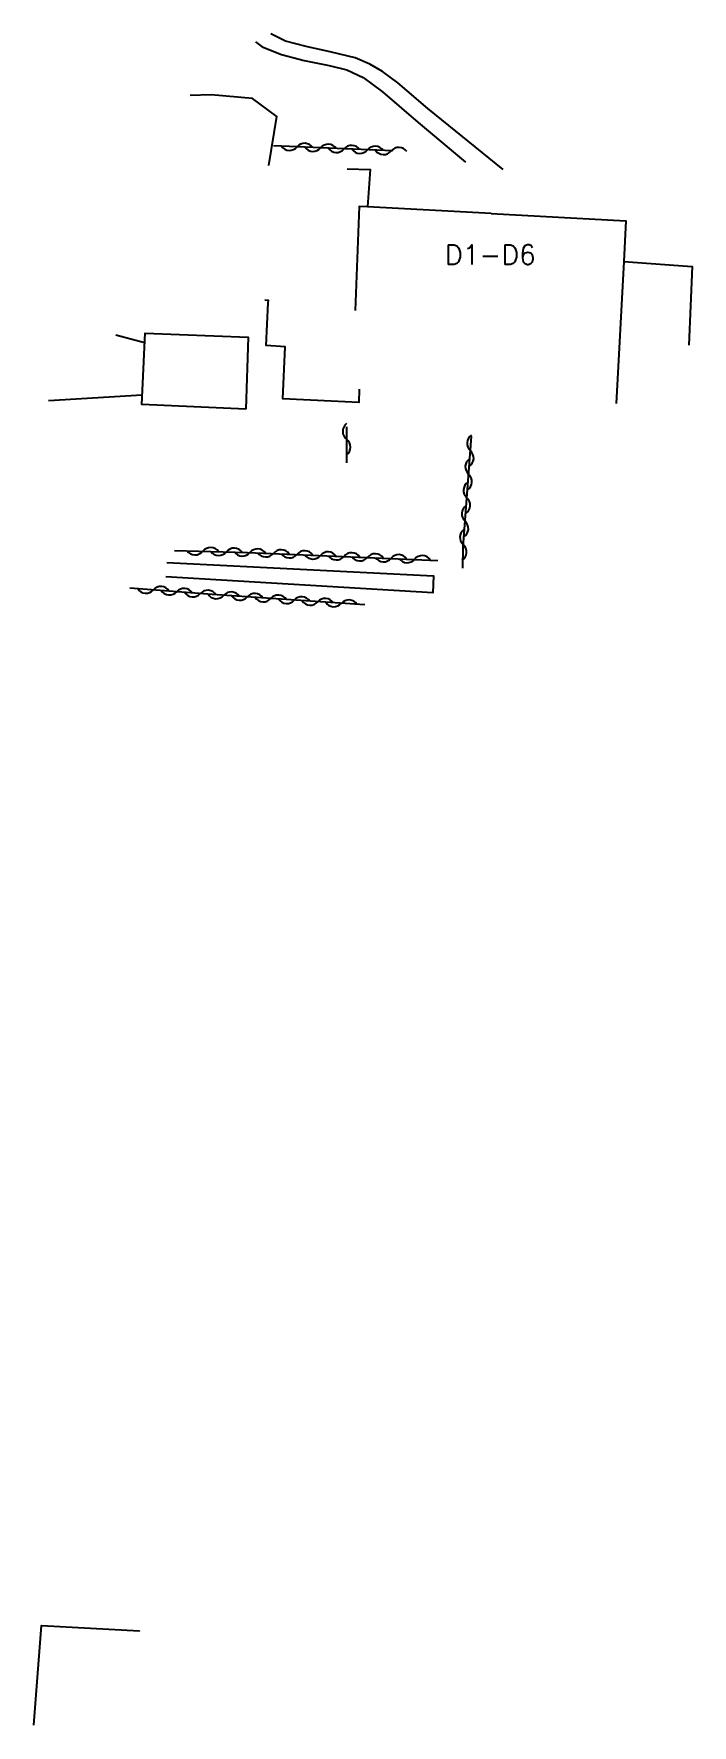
# Model space of a CAD drawing. Header units: millimetres. Extents: x 160000 to 161001, y 122000 to 122988.
# Drawn here: x 160399.2 to 160441.1, y 122580.4 to 122688.1 of the extents above; entities that cross this region are included whole.
import ezdxf
from ezdxf.enums import TextEntityAlignment as Align

# ---------------------------------------------------------------- set-up
doc = ezdxf.new("R2010")
doc.units = ezdxf.units.MM
doc.layers.get('0').update_dxf_attribs({"linetype": 'CONTINUOUS'})
for name, color, linetype in [('W0014', 7, 'CONTINUOUS'), ('W0017', 7, 'CONTINUOUS'), ('W0101', 7, 'CONTINUOUS'), ('W0104', 1, 'CONTINUOUS'), ('W0211', 2, 'CONTINUOUS'), ('W0310', 3, 'CONTINUOUS'), ('W0991', 7, 'CONTINUOUS')]:
    doc.layers.add(name, color=color, linetype=linetype)
doc.styles.get("Standard").update_dxf_attribs({"font": 'romans.shx', "width": 0.85})

msp = doc.modelspace()

# ---------------------------------------------------------------- texts
at = {"layer": 'W0991'}
msp.add_text('D1-D6', height=1.25, dxfattribs=at).set_placement((160428.26, 122674.06), align=Align.MIDDLE_CENTER)

# ---------------------------------------------------------------- blocks, each defined once
blk = doc.blocks.new('t310o')
at = {"color": 0, "linetype": 'Continuous'}
for centre, start, end in [((-0.5, 0.38), 216.8699, 323.1304), ((0.5, -0.37), 36.8699, 143.1303)]:
    blk.add_arc(centre, 0.625, start, end, dxfattribs=at)

# ---------------------------------------------------------------- linework, layer by layer
at = {"layer": 'W0014'}
for points in [[(160429.08, 122679.48), (160424.27, 122683.37), (160422.36, 122685.01), (160421.39, 122685.73), (160420.59, 122686.19), (160419.64, 122686.6), (160418.14, 122686.96), (160416.52, 122687.31), (160415.22, 122687.65), (160414.27, 122688.12)], [(160413.3, 122687.62), (160413.73, 122687.29), (160414.96, 122686.81), (160416.4, 122686.42), (160417.99, 122686.1), (160419.12, 122685.83), (160420.17, 122685.34), (160421.4, 122684.42), (160423.67, 122682.47), (160426.68, 122679.96)], [(160407.66, 122654.46), (160424.63, 122653.61), (160424.59, 122652.53), (160407.6, 122653.56)]]:
    msp.add_lwpolyline(points, dxfattribs=at)
at = {"layer": 'W0017'}
for points in [[(160404.42, 122668.95), (160406.24, 122668.48)], [(160400.12, 122664.78), (160406.09, 122665.13)]]:
    msp.add_lwpolyline(points, dxfattribs=at)
at = {"layer": 'W0101'}
for points in [[(160428.31, 122676.68), (160420.43, 122677.1), (160419.91, 122677.12), (160419.65, 122670.51)], [(160428.31, 122676.68), (160436.89, 122676.21), (160436.76, 122673.62), (160436.27, 122664.58)], [(160399.19, 122580.44), (160399.67, 122586.79), (160405.92, 122586.44), (160405.92, 122586.44)]]:
    msp.add_lwpolyline(points, dxfattribs=at)
at = {"layer": 'W0104'}
for points in [[(160419.15, 122679.52), (160420.6, 122679.48), (160420.43, 122677.1)], [(160436.76, 122673.62), (160441.11, 122673.32), (160440.9, 122668.3)], [(160414.12, 122671), (160414.13, 122671.14), (160413.9, 122671.16)], [(160419.9, 122665.49), (160419.88, 122664.65), (160415.04, 122664.89), (160415.19, 122668.19), (160413.98, 122668.28), (160414.12, 122671)]]:
    msp.add_lwpolyline(points, dxfattribs=at)
msp.add_lwpolyline([(160412.69, 122664.23), (160406.06, 122664.53), (160406.27, 122669.07), (160412.84, 122668.81), (160412.69, 122664.23)], close=True, dxfattribs=at)
at = {"layer": 'W0211'}
msp.add_lwpolyline([(160414.16, 122679.73), (160414.67, 122682.85), (160413.11, 122684), (160410.48, 122684.24), (160409.15, 122684.19)], dxfattribs=at)
at = {"layer": 'W0310'}
for points in [[(160422.05, 122680.67), (160414.45, 122681)], [(160419.1, 122663.1), (160419.1, 122660.81)], [(160426.5, 122654.1), (160426.53, 122655.46), (160426.53, 122655.46), (160427.06, 122662.49)], [(160408.15, 122655.23), (160412.79, 122655.11), (160424.92, 122654.6)], [(160420.26, 122651.76), (160410.55, 122652.43), (160405.3, 122652.84)]]:
    msp.add_lwpolyline(points, dxfattribs=at)

# ---------------------------------------------------------------- block references
for p, rotation in [((160415.95, 122680.93), 177.4832897354036), ((160417.45, 122680.87), 177.4832897354036), ((160418.94, 122680.8), 177.4832897354036), ((160420.44, 122680.74), 177.4832897354036), ((160421.94, 122680.67), 177.4832897354036), ((160419.1, 122662.31), 269.8746813467622), ((160426.99, 122661.58), 85.73355959148864), ((160426.88, 122660.08), 85.73355959148864), ((160426.77, 122658.59), 85.73355959148864), ((160426.65, 122657.09), 85.73355959148864), ((160426.54, 122655.6), 85.73355959148864), ((160409.95, 122655.18), 358.4436187833588), ((160411.45, 122655.14), 358.4436187833588), ((160412.95, 122655.1), 357.6229468747503), ((160414.45, 122655.04), 357.6229468747503), ((160415.95, 122654.98), 357.6229468747503), ((160417.44, 122654.91), 357.6229468747503), ((160418.94, 122654.85), 357.6229468747503), ((160420.44, 122654.79), 357.6229468747503), ((160421.94, 122654.73), 357.6229468747503), ((160423.44, 122654.67), 357.6229468747503), ((160406.8, 122652.73), 175.5157347225938), ((160408.29, 122652.61), 175.5157347225938), ((160409.79, 122652.49), 175.5157347225938), ((160411.28, 122652.38), 176.0696002485431), ((160412.78, 122652.28), 176.0696002485431), ((160414.28, 122652.18), 176.0696002485431), ((160415.77, 122652.07), 176.0696002485431), ((160417.27, 122651.97), 176.0696002485431), ((160418.77, 122651.87), 176.0696002485431)]:
    msp.add_blockref('t310o', p, dxfattribs=dict(at, rotation=rotation))

msp.set_redraw_order([(e.dxf.handle, doc.entitydb.next_handle()) for e in msp.query("TEXT MTEXT ATTDEF DIMENSION ARC_DIMENSION")])  # texts and dimensions are drawn at this point

doc.saveas('drawing.dxf')
